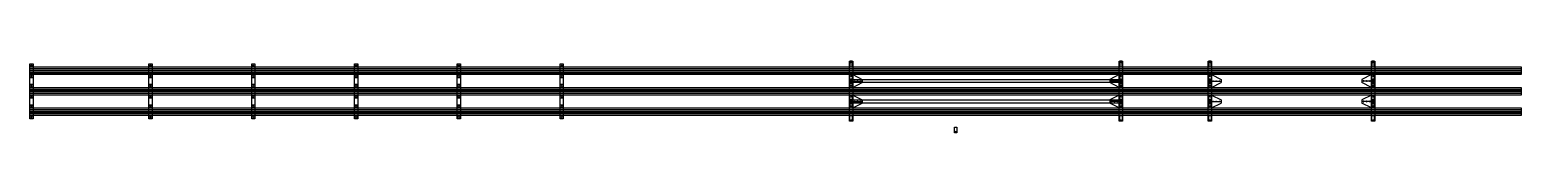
# Model space of a CAD drawing. Header units: millimetres. Extents: x -5533 to 28368, y -10878 to 14029.
# Drawn here: x 0 to 14000, y 13359 to 14029 of the extents above; entities that cross this region are included whole.
import ezdxf

# ---------------------------------------------------------------- set-up
doc = ezdxf.new("R2010")
doc.units = ezdxf.units.MM

# ---------------------------------------------------------------- blocks, each defined once
blk = doc.blocks.new('3030直角L型直接')
blk.add_lwpolyline([(0, 30), (26, 30), (26, 0), (0, 0)], close=True)
blk.add_circle((13, 15), 3.15)
blk = doc.blocks.new('3030挤压直角件')
blk.add_lwpolyline([(0, 53), (22, 53), (22, 0), (0, 0)], close=True)
blk.add_circle((11, 42.5), 3.25)
blk = doc.blocks.new('3030固定板')
for p, q in [((-60, 30), (-15, 120)), ((-60, 30), (-15, 120)), ((-60, 0), (-60, 30)), ((-60, 0), (-60, 30)), ((-60, 0), (60, 0)), ((-15, 120), (15, 120)), ((0, 0), (0, 120)), ((60, 30), (15, 120)), ((60, 30), (15, 120)), ((60, 0), (60, 30)), ((60, 0), (60, 30))]:
    blk.add_line(p, q)
for centre in [(-45, 15), (-15, 15), (0, 105), (0, 75), (0, 45), (15, 15), (45, 15)]:
    blk.add_circle(centre, 3)

msp = doc.modelspace()

# ---------------------------------------------------------------- linework, layer by layer
for points in [[(0, 14006), (30, 14006), (30, 13490), (0, 13490)], [(1118, 14006), (1148, 14006), (1148, 13490), (1118, 13490)], [(2083, 14006), (2113, 14006), (2113, 13490), (2083, 13490)], [(3048, 14006), (3078, 14006), (3078, 13490), (3048, 13490)], [(4013, 14006), (4043, 14006), (4043, 13490), (4013, 13490)], [(4978, 14006), (5008, 14006), (5008, 13490), (4978, 13490)], [(7695, 14029), (7725, 14029), (7725, 13467), (7695, 13467)], [(10227, 14029), (10257, 14029), (10257, 13467), (10227, 13467)], [(11063, 14029), (11093, 14029), (11093, 13467), (11063, 13467)], [(12595, 14029), (12625, 14029), (12625, 13467), (12595, 13467)], [(0, 13976), (14000, 13976), (14000, 13958), (0, 13958)], [(0, 13958), (14000, 13958), (14000, 13940), (0, 13940)], [(0, 13940), (14000, 13940), (14000, 13922), (0, 13922)], [(0, 13922), (14000, 13922), (14000, 13904), (0, 13904)], [(0, 13784), (14000, 13784), (14000, 13766), (0, 13766)], [(0, 13766), (14000, 13766), (14000, 13748), (0, 13748)], [(0, 13748), (14000, 13748), (14000, 13730), (0, 13730)], [(0, 13748), (14000, 13748), (14000, 13730), (0, 13730)], [(0, 13730), (14000, 13730), (14000, 13712), (0, 13712)], [(0, 13730), (14000, 13730), (14000, 13712), (0, 13712)], [(7725, 13859), (10227, 13859), (10227, 13829), (7725, 13829)], [(0, 13592), (14000, 13592), (14000, 13574), (0, 13574)], [(7725, 13667), (10227, 13667), (10227, 13637), (7725, 13637)], [(0, 13574), (14000, 13574), (14000, 13556), (0, 13556)], [(0, 13556), (14000, 13556), (14000, 13538), (0, 13538)], [(0, 13538), (14000, 13538), (14000, 13520), (0, 13520)]]:
    msp.add_lwpolyline(points, close=True)

# ---------------------------------------------------------------- block references
for p in [(2, 13976), (1120, 13976), (2085, 13976), (3050, 13976), (4015, 13976), (4980, 13976), (2, 13874), (1120, 13874), (2085, 13874), (3050, 13874), (4015, 13874), (4980, 13874), (2, 13784), (1120, 13784), (2085, 13784), (3050, 13784), (4015, 13784), (4980, 13784), (2, 13682), (2, 13592), (1120, 13682), (1120, 13592), (2085, 13682), (2085, 13592), (3050, 13682), (3050, 13592), (4015, 13682), (4015, 13592), (4980, 13682), (4980, 13592), (2, 13490), (1120, 13490), (2085, 13490), (3050, 13490), (4015, 13490), (4980, 13490)]:
    msp.add_blockref('3030直角L型直接', p)
at = {"xscale": -1}
for p in [(7721, 13976), (10253, 13976), (11089, 13976), (12621, 13976), (7721, 13784), (10253, 13784), (11089, 13784), (12621, 13784), (7721, 13592), (10253, 13592), (11089, 13592), (12621, 13592)]:
    msp.add_blockref('3030挤压直角件', p, dxfattribs=at)
for name, p, rotation in [('3030固定板', (7695, 13844), 270), ('3030挤压直角件', (7721, 13904), 180), ('3030挤压直角件', (10253, 13904), 180), ('3030固定板', (11063, 13844), 270), ('3030挤压直角件', (11089, 13904), 180), ('3030挤压直角件', (12621, 13904), 180), ('3030固定板', (7695, 13652), 270), ('3030挤压直角件', (7721, 13712), 180), ('3030挤压直角件', (10253, 13712), 180), ('3030固定板', (11063, 13652), 270), ('3030挤压直角件', (11089, 13712), 180), ('3030挤压直角件', (12621, 13712), 180), ('3030挤压直角件', (7721, 13520), 180), ('3030挤压直角件', (10253, 13520), 180), ('3030挤压直角件', (11089, 13520), 180), ('3030挤压直角件', (12621, 13520), 180), ('3030挤压直角件', (8703, 13412), 180)]:
    msp.add_blockref(name, p, dxfattribs=dict(rotation=rotation))
at = {"xscale": -1, "rotation": 90}
for p in [(10257, 13844), (12625, 13844), (10257, 13652), (12625, 13652)]:
    msp.add_blockref('3030固定板', p, dxfattribs=at)

doc.saveas('drawing.dxf')
